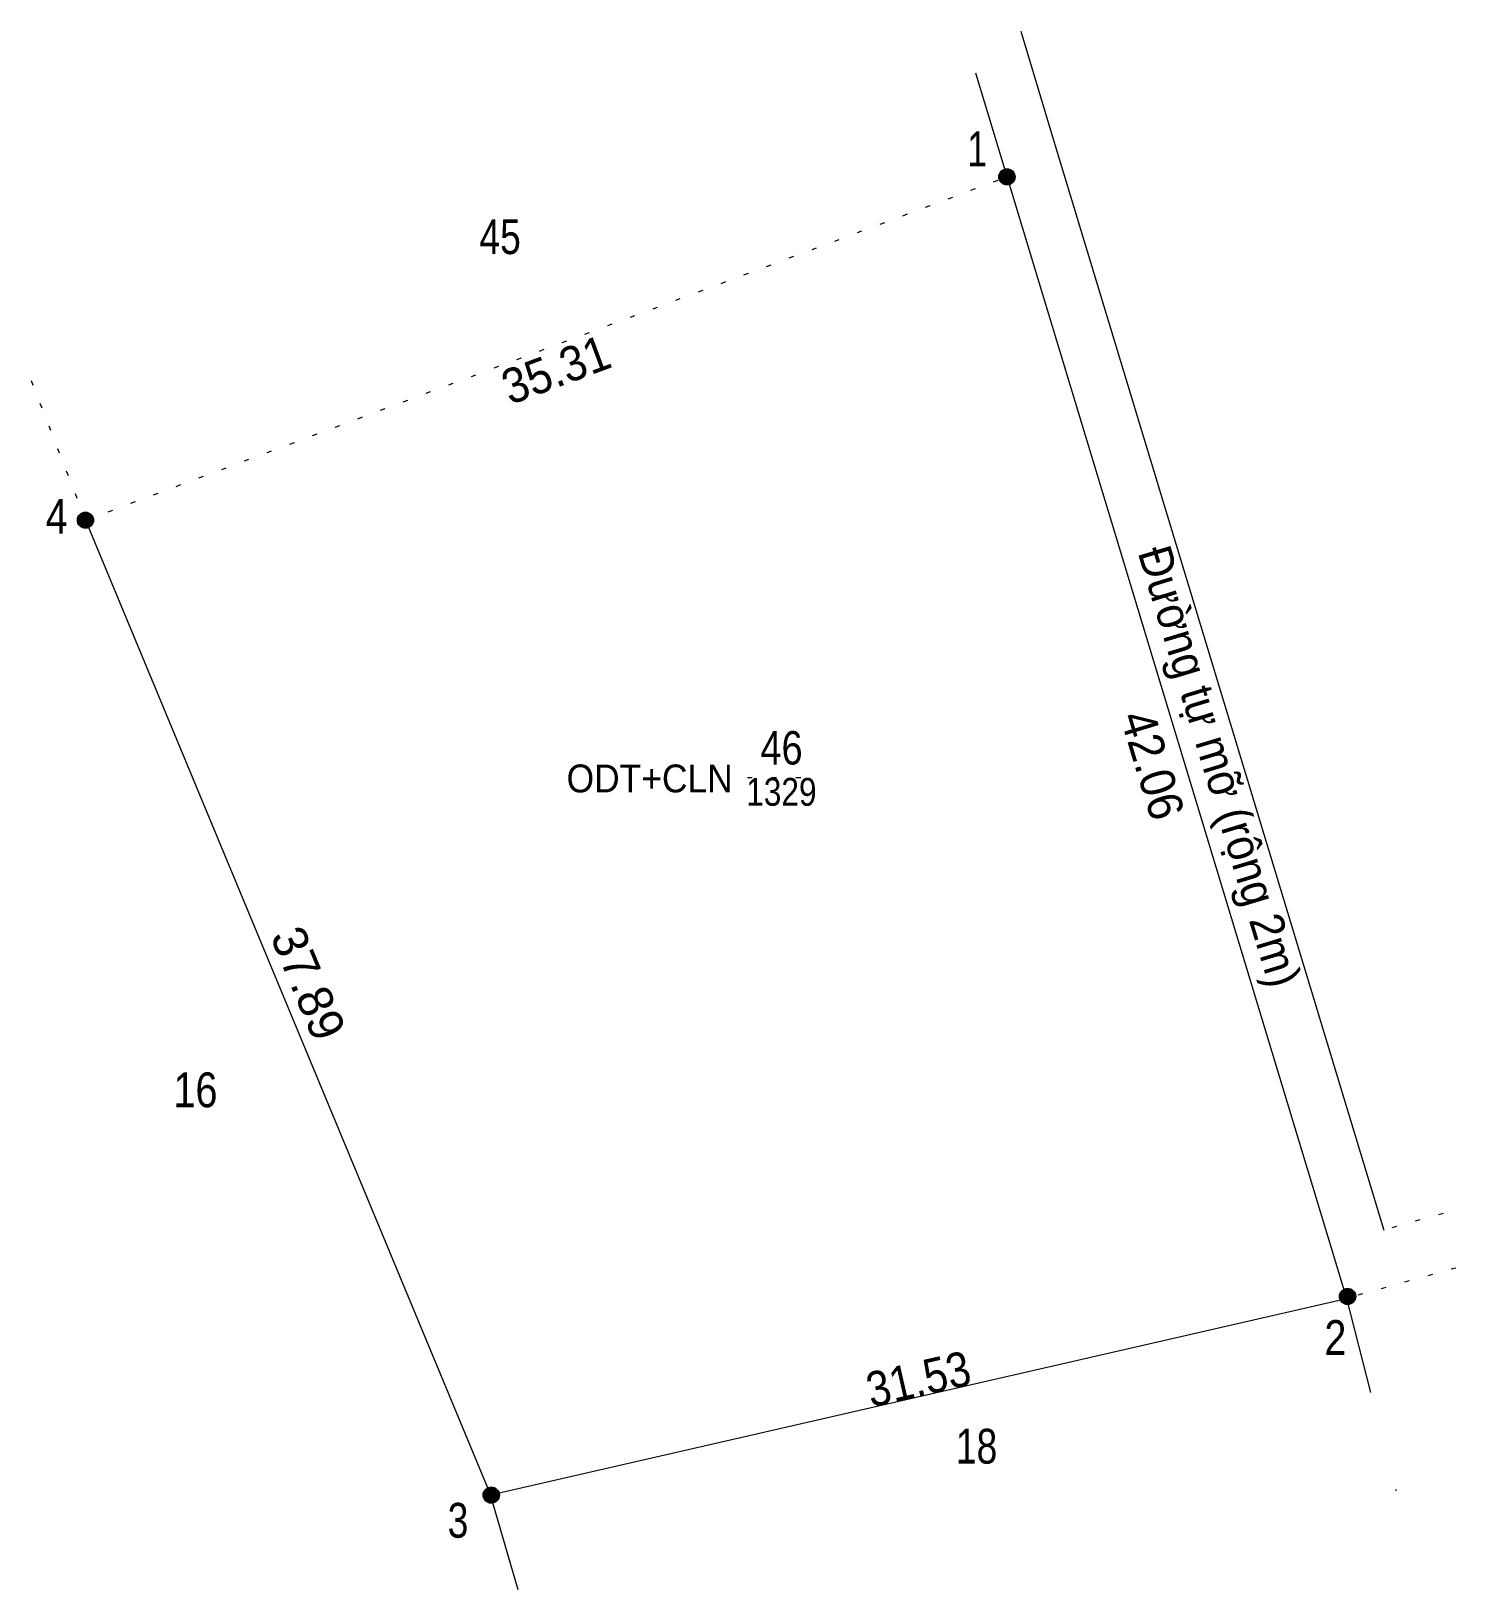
# Model space of a CAD drawing. Header units: metres. Extents: x 534861 to 535906, y 1836371 to 1837212.
# Drawn here: x 535855.2 to 535906.3, y 1836979.5 to 1837035.4 of the extents above; entities that cross this region are included whole.
import ezdxf
from ezdxf.enums import TextEntityAlignment as Align

# ---------------------------------------------------------------- set-up
doc = ezdxf.new("R2010")
doc.units = ezdxf.units.M
doc.header["$LTSCALE"] = 0.58
doc.linetypes.add('DOTTED', pattern=[1.5, 0.3, -1.2])
for name, color, linetype, lineweight in [('10', 7, 'DOTTED', 13), ('40', 7, 'Continuous', 13), ('63', 7, 'Continuous', 13)]:
    doc.layers.add(name, color=color, linetype=linetype, lineweight=lineweight)
doc.layers.add('32', color=7, linetype='Continuous')

msp = doc.modelspace()

# ---------------------------------------------------------------- texts
at = {"layer": '10'}
for s, width, p in [('ODT+CLN', 0.95, (535877.38, 1837008.11)), ('1329', 0.85, (535882.11, 1837007.63))]:
    msp.add_text(s, height=1, dxfattribs=dict(at, width=width)).set_placement(p, align=Align.CENTER)
at = {"layer": '32'}
for s, height, width, p in [('45', 1.25, 0.8, (535872.01, 1837027.43)), ('46', 1.2, 0.85, (535882.115, 1837009.11)), ('16', 1.25, 0.85, (535861.07, 1836996.81)), ('18', 1.25, 0.8, (535889.12, 1836984.02))]:
    msp.add_text(s, height=height, dxfattribs=dict(at, width=width)).set_placement(p, align=Align.CENTER)
at = {"layer": '32', "width": 0.95}
msp.add_text('Đường tự mỡ (rộng 2m)', height=1.2, rotation=286.843, dxfattribs=at).set_placement((535897.2748, 1837008.8738), align=Align.CENTER)
at = {"layer": '63'}
for s, width, p in [(' 1', 0.75, (535889.49, 1837030.58)), (' 4', 0.85, (535856.48, 1837017.39)), (' 2', 0.85, (535902.4, 1836987.92)), (' 3', 0.8, (535870.87, 1836981.36))]:
    msp.add_text(s, height=1.25, dxfattribs=dict(at, width=width)).set_placement(p, align=Align.RIGHT)
for s, rotation, width, p in [('35.31', 20.421, 0.95, (535874.232, 1837022.6995)), ('42.06', 286.849, 0.95, (535894.8396, 1837008.9162)), ('31.53', 12.921, 0.9, (535887.1702, 1836986.4491))]:
    msp.add_text(s, height=1.25, rotation=rotation, dxfattribs=dict(at, width=width)).set_placement(p, align=Align.CENTER)
msp.add_text('37.89', height=1.25, rotation=292.585, dxfattribs=at).set_placement((535864.5445, 1837001.02), align=Align.CENTER)

# ---------------------------------------------------------------- hatches: boundary and pattern name
at = {"layer": '63'}
for points in [[(535890.5015, 1837030.2, 1), (535889.9185, 1837030.2, 1)], [(535857.4115, 1837017.88, 1), (535856.8285, 1837017.88, 1)], [(535902.7331, 1836990.02, 1), (535902.15, 1836990.02, 1)], [(535871.9831, 1836982.89, 1), (535871.4, 1836982.89, 1)]]:
    msp.add_hatch(color=256, dxfattribs=at).paths.add_polyline_path(points)

# ---------------------------------------------------------------- linework, layer by layer
at = {"layer": '10'}
for p, q in [((535857.12, 1837017.88), (535890.21, 1837030.2)), ((535855.17, 1837022.89), (535857.12, 1837017.88)), ((535880.89, 1837008.65), (535883.3, 1837008.65)), ((535905.88, 1836993), (535903.74, 1836992.4)), ((535906.33, 1836991.04), (535902.4, 1836989.95))]:
    msp.add_line(p, q, dxfattribs=at)
at = {"layer": '10', "linetype": 'Continuous'}
msp.add_line((535872.66, 1836979.49), (535871.67, 1836982.9), dxfattribs=at)
msp.add_lwpolyline([(535857.12, 1837017.88), (535871.67, 1836982.9), (535902.4, 1836989.95)], dxfattribs=at)
at = {"layer": '40'}
for p, q in [((535890.71, 1837035.43), (535891.78, 1837031.88)), ((535889.08, 1837033.94), (535889.7, 1837031.88)), ((535889.7, 1837031.88), (535902.4, 1836989.95)), ((535891.78, 1837031.88), (535903.74, 1836992.4)), ((535902.4, 1836989.95), (535903.27, 1836986.57)), ((535904.17, 1836983.09), (535904.18, 1836983.04))]:
    msp.add_line(p, q, dxfattribs=at)
at = {"layer": '63'}
for centre in [(535890.21, 1837030.2), (535857.12, 1837017.88), (535902.4415, 1836990.02), (535871.6915, 1836982.89)]:
    msp.add_circle(centre, 0.2915, dxfattribs=at)

msp.set_redraw_order([(e.dxf.handle, doc.entitydb.next_handle()) for e in msp.query("TEXT MTEXT ATTDEF DIMENSION ARC_DIMENSION")])  # texts and dimensions are drawn at this point

doc.saveas('drawing.dxf')
